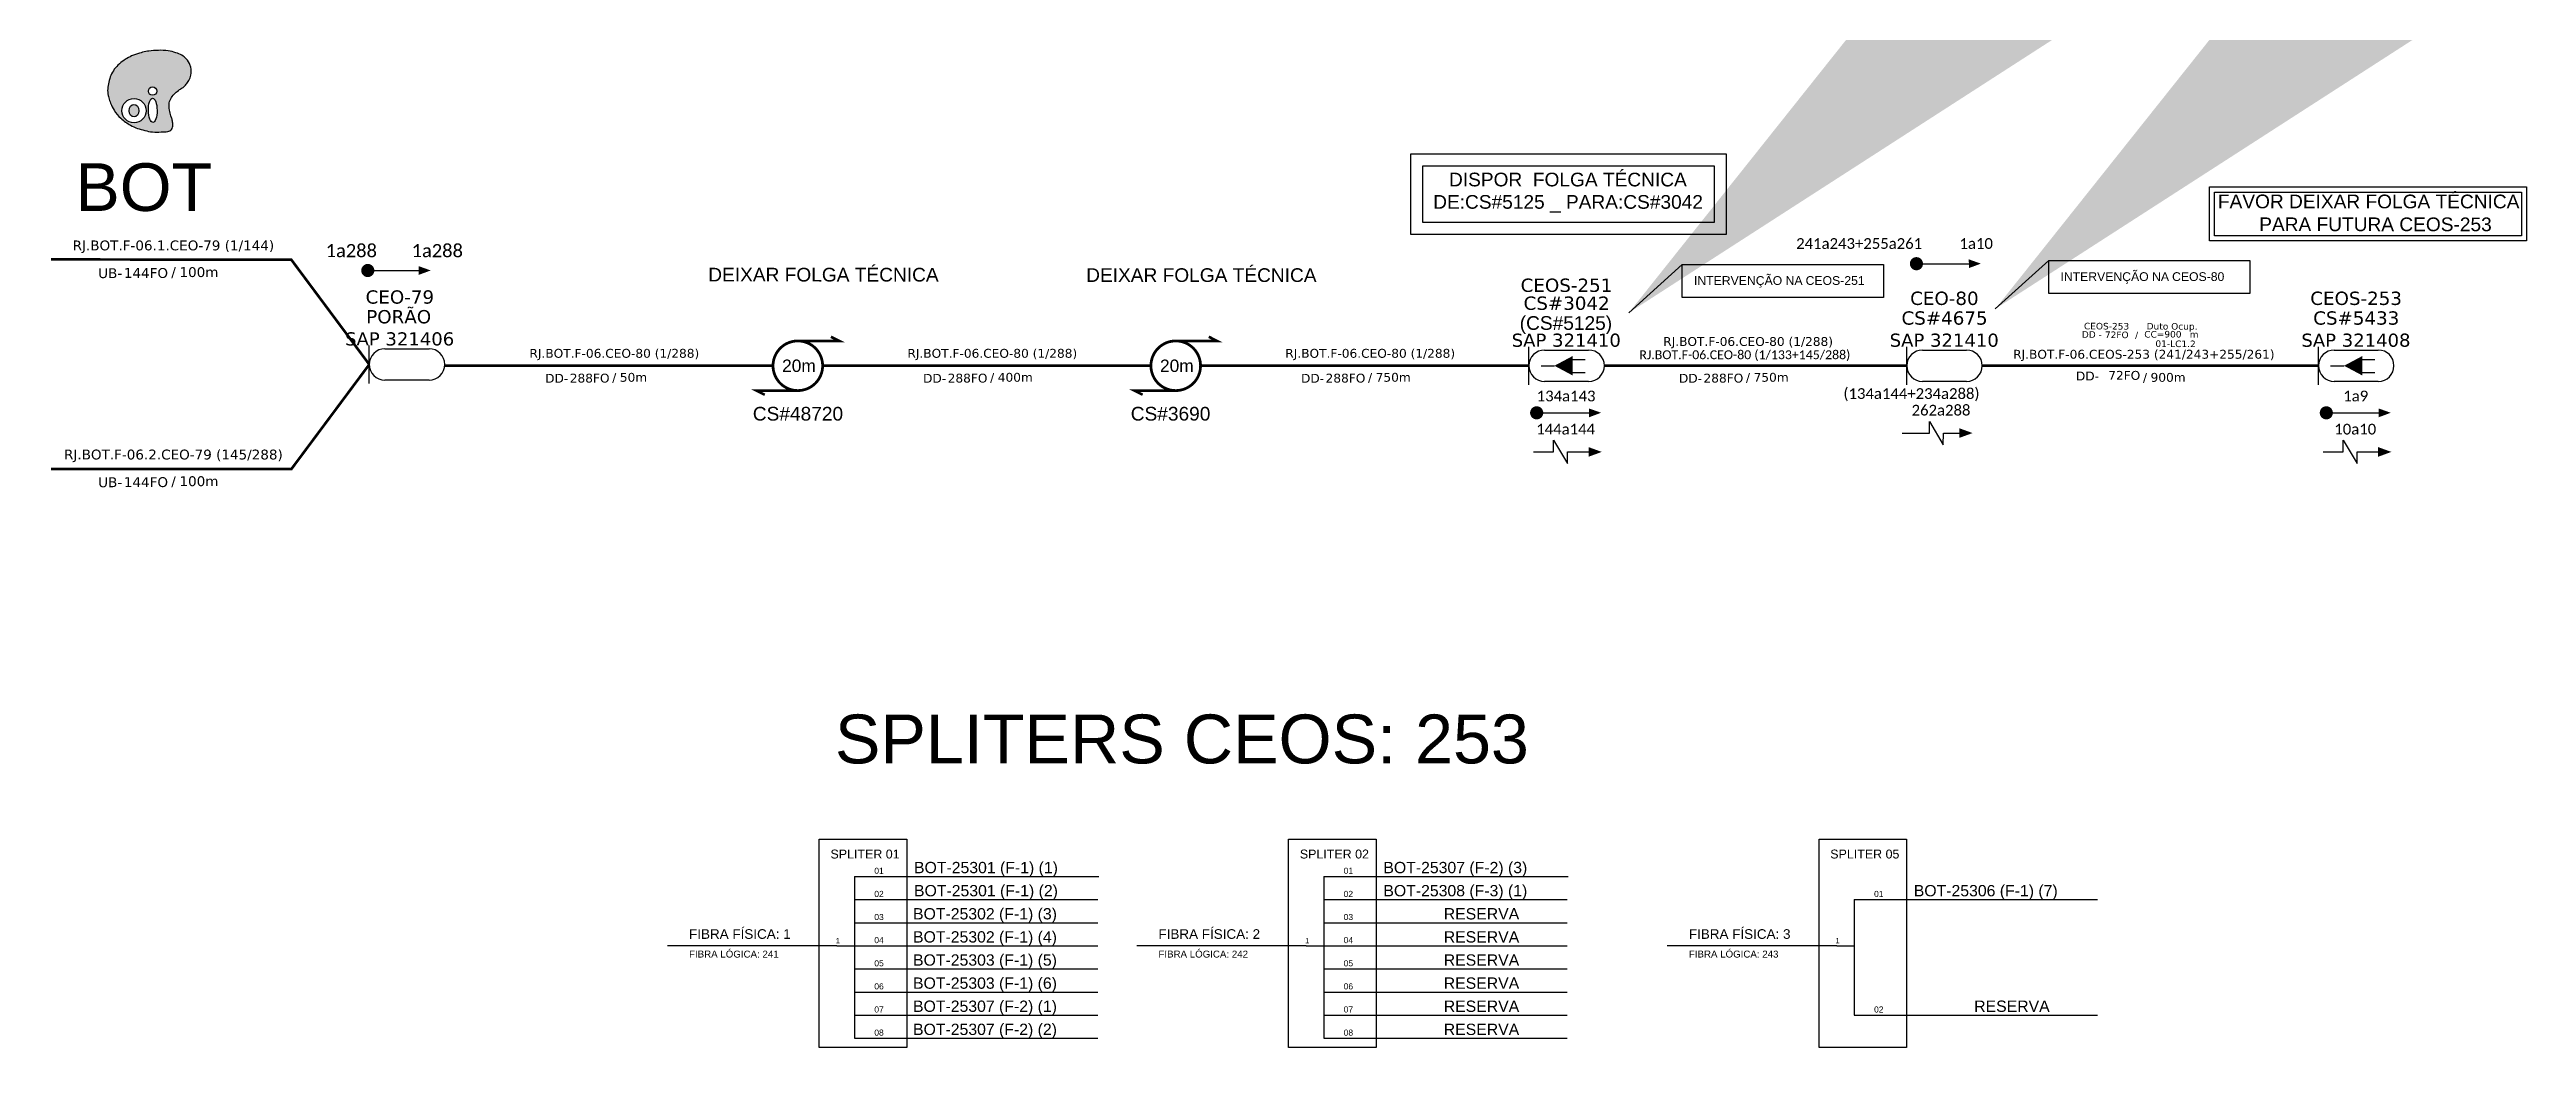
# Model space of a CAD drawing. Header units: millimetres. Extents: x 330.5 to 393.9, y 336.5 to 431.5.
# Drawn here: x 330.5 to 393.9, y 406 to 431.5 of the extents above; entities that cross this region are included whole.
import ezdxf
from ezdxf.enums import TextEntityAlignment as Align

# ---------------------------------------------------------------- set-up
doc = ezdxf.new("R2010")
doc.units = ezdxf.units.MM
doc.header["$LTSCALE"] = 0.03
doc.layers.add('10.4-Postes', color=1, linetype='Continuous', lineweight=0)
doc.layers.add('40.1-ETIQUETAS', color=1, linetype='Continuous', lineweight=20)
for name, color, linetype in [('20.4-CEO', 1, 'Continuous'), ('20.4-CEOS', 1, 'Continuous'), ('20.5-CABO AÉREO', 1, 'Continuous'), ('CEO', 1, 'Continuous'), ('label_cabos', 7, 'Continuous'), ('SETA', 7, 'Continuous'), ('UNIFILAR', 7, 'Continuous')]:
    doc.layers.add(name, color=color, linetype=linetype)
doc.styles.add('ARIAL', font='arial.ttf')
doc.styles.add('ROMANS', font='simplex')
doc.styles.add('siredit', font='verdana.ttf')
doc.styles.get("Standard").update_dxf_attribs({"font": 'arial.ttf'})
doc.dimstyles.new('CL', dxfattribs={"dimtxt": 1, "dimasz": 2, "dimexe": 0.18, "dimexo": 0.0625, "dimgap": 0.09, "dimtad": 0, "dimdec": 0, "dimrnd": 1, "dimzin": 0, "dimdsep": 46, "dimtxsty": 'siredit', "dimblk": 'NONE', "dimcen": 0, "dimse1": 1, "dimse2": 1, "dimsd1": 1, "dimsd2": 1, "dimclrt": 7, "dimadec": 0, "dimazin": 0, "dimtfac": 1, "dimtdec": 0, "dimtofl": 0, "dimtmove": 0, "dimatfit": 3, "dimfxl": 0, "dimtolj": 1, "dimtzin": 0, "dimarcsym": 0})

msp = doc.modelspace()

# ---------------------------------------------------------------- texts
at = {"color": 7, "style": 'ARIAL'}
msp.add_text('BOT', height=1.2193, dxfattribs=at).set_placement((331.167, 427.383))
for s, p in [('DISPOR  FOLGA TÉCNICA', (366.315, 428.012)), ('FAVOR DEIXAR FOLGA TÉCNICA', (385.99, 427.452)), ('DE:CS#5125 _ PARA:CS#3042', (365.91, 427.44)), ('PARA FUTURA CEOS-253', (387.047, 426.867))]:
    msp.add_text(s, height=0.35002, rotation=359.98667, dxfattribs=at).set_placement(p)
at = {"color": 0, "style": 'ARIAL'}
for s, height, p in [('DEIXAR FOLGA TÉCNICA', 0.35002, (347.361, 425.58)), ('DEIXAR FOLGA TÉCNICA', 0.35002, (357.031, 425.569)), ('CS#48720', 0.35, (348.501, 422.024)), ('CS#3690', 0.35, (358.171, 422.024))]:
    msp.add_text(s, height=height, rotation=359.98667, dxfattribs=at).set_placement(p)
at = {"color": 5, "style": 'ARIAL'}
msp.add_text('(CS#5125)', height=0.35, rotation=359.98667, dxfattribs=at).set_placement((368.125, 424.343))
at = {"color": 0}
for p in [(349.25, 423.266), (358.92, 423.266)]:
    msp.add_text('20m', height=0.3175, dxfattribs=at).set_placement(p)
for s, height, p in [('BOT-25301 (F-1) (1)', 0.28926, (352.626, 410.45)), ('BOT-25307 (F-2) (3)', 0.28926, (364.636, 410.45)), ('BOT-25301 (F-1) (2) ', 0.28926, (352.626, 409.859)), ('BOT-25308 (F-3) (1)', 0.28926, (364.636, 409.859)), ('BOT-25306 (F-1) (7)', 0.28926, (378.208, 409.859)), ('BOT-25302 (F-1) (3)', 0.28926, (352.601, 409.268)), ('RESERVA', 0.2893, (366.181, 409.268)), ('BOT-25302 (F-1) (4)', 0.28926, (352.601, 408.677)), ('RESERVA', 0.2893, (366.181, 408.677)), ('BOT-25303 (F-1) (5)', 0.28926, (352.601, 408.086)), ('RESERVA', 0.2893, (366.181, 408.086)), ('BOT-25303 (F-1) (6)', 0.28926, (352.601, 407.495)), ('RESERVA', 0.2893, (366.181, 407.495)), ('BOT-25307 (F-2) (1)', 0.28926, (352.601, 406.904)), ('RESERVA', 0.2893, (366.181, 406.904)), ('RESERVA', 0.2893, (379.754, 406.904)), ('BOT-25307 (F-2) (2)', 0.28926, (352.601, 406.313)), ('RESERVA', 0.2893, (366.181, 406.313))]:
    msp.add_text(s, height=height).set_placement(p)
at = {"color": 0, "char_height": 0.336, "width": 24.80415, "attachment_point": 5, "rotation": 359.91656}
for insert in [(338.227, 426.367), (340.427, 426.367)]:
    msp.add_mtext('{\\fCalibri|b0|i0|c0|p34;\\C256;1a288}', dxfattribs=dict(at, insert=insert))
at = {"insert": (350.601, 414.507), "char_height": 1.25, "width": 46.26407, "attachment_point": 1}
msp.add_mtext('SPLITERS CEOS: 253', dxfattribs=at)
at = {"color": 1, "lineweight": 0, "char_height": 0.2279, "width": 3.45512, "attachment_point": 1}
for s, insert in [('SPLITER 01', (350.488, 411.054)), ('SPLITER 02', (362.498, 411.054)), ('SPLITER 05', (376.071, 411.054))]:
    msp.add_mtext(s, dxfattribs=dict(at, insert=insert))
at = {"lineweight": 0, "attachment_point": 1}
for s, insert, char_height, width in [('01', (351.61, 410.589), 0.1552, 0.2312), ('01', (363.62, 410.589), 0.1552, 0.2312), ('02', (351.61, 409.998), 0.1552, 0.2312), ('02', (363.62, 409.998), 0.1552, 0.2312), ('01', (377.192, 409.998), 0.1552, 0.2312), ('FIBRA FÍSICA: 1', (346.87, 409.018), 0.24637, 3.73507), ('03', (351.61, 409.407), 0.1552, 0.2312), ('04', (351.61, 408.816), 0.1552, 0.2312), ('FIBRA FÍSICA: 2', (358.881, 409.018), 0.24637, 3.73507), ('03', (363.62, 409.407), 0.1552, 0.2312), ('04', (363.62, 408.816), 0.1552, 0.2312), ('FIBRA FÍSICA: 3', (372.453, 409.018), 0.24637, 3.73507), ('1', (350.624, 408.793), 0.137, 0.20404), ('05', (351.61, 408.225), 0.1552, 0.2312), ('1', (362.634, 408.793), 0.137, 0.20404), ('05', (363.62, 408.225), 0.1552, 0.2312), ('1', (376.206, 408.793), 0.137, 0.20404), ('06', (351.61, 407.634), 0.1552, 0.2312), ('06', (363.62, 407.634), 0.1552, 0.2312), ('07', (351.61, 407.043), 0.1552, 0.2312), ('07', (363.62, 407.043), 0.1552, 0.2312), ('02', (377.192, 407.043), 0.1552, 0.2312), ('08', (351.61, 406.452), 0.1552, 0.2312), ('08', (363.62, 406.452), 0.1552, 0.2312)]:
    msp.add_mtext(s, dxfattribs=dict(at, insert=insert, char_height=char_height, width=width))
at = {"lineweight": 0, "char_height": 0.1779, "width": 2.69706, "attachment_point": 7, "rotation": 359.92659}
for s, insert in [('\\pt2.135;FIBRA LÓGICA: 241', (346.87, 408.292)), ('FIBRA LÓGICA: 242', (358.88, 408.292)), ('FIBRA LÓGICA: 243', (372.453, 408.292))]:
    msp.add_mtext(s, dxfattribs=dict(at, insert=insert))
at = {"layer": '20.4-CEO', "color": 0, "style": 'siredit'}
for s, height, p in [('CEO-79', 0.3406, (339.469, 425.183)), ('PORÃO', 0.3406, (339.44, 424.679)), ('          SAP 321406', 0.336, (338.732, 424.112))]:
    msp.add_text(s, height=height, dxfattribs=at).set_placement(p, align=Align.MIDDLE_CENTER)
at = {"layer": '20.4-CEOS', "color": 7, "style": 'siredit'}
for s, height, p in [('CS#3042', 0.3406, (369.325, 425.025)), ('CS#5433', 0.3406, (389.53, 424.646)), ('SAP 321410', 0.336, (369.316, 424.079)), ('SAP 321408', 0.336, (389.522, 424.079))]:
    msp.add_text(s, height=height, dxfattribs=at).set_placement(p, align=Align.MIDDLE_CENTER)
at = {"layer": '20.4-CEOS', "color": 0, "style": 'siredit'}
for s, height, p in [('CS#4675', 0.3406, (378.995, 424.646)), ('SAP 321410', 0.336, (378.987, 424.079))]:
    msp.add_text(s, height=height, dxfattribs=at).set_placement(p, align=Align.MIDDLE_CENTER)
at = {"layer": '40.1-ETIQUETAS', "color": 0, "char_height": 0.27434, "width": 4.6863, "attachment_point": 5, "style": 'ARIAL'}
for s, insert in [('{\\fCalibri|b0|i0|c0|p34;241a243+255a261}', (376.81, 426.549)), ('{\\fCalibri|b0|i0|c0|p34;1a10}', (379.805, 426.549)), ('{\\fCalibri|b0|i0|c0|p34;262a288}', (378.905, 422.288))]:
    msp.add_mtext(s, dxfattribs=dict(at, insert=insert))
at = {"layer": '40.1-ETIQUETAS', "color": 1, "insert": (371.187, 423.82), "char_height": 0.2268, "width": 5.673, "attachment_point": 1, "style": 'siredit'}
msp.add_mtext('{\\fCalibri|b0|i0|c0|p34;RJ.BOT.F-06.CEO-80 (1/133+145/288)}', dxfattribs=at)
at = {"layer": '40.1-ETIQUETAS', "color": 7, "char_height": 0.27434, "width": 4.6863, "attachment_point": 5, "style": 'ARIAL'}
for s, insert in [('{\\fCalibri|b0|i0|c0|p34;134a143}', (369.311, 422.65)), ('{\\fCalibri|b0|i0|c0|p34;1a9}', (389.516, 422.65)), ('{\\fCalibri|b0|i0|c0|p34;144a144}', (369.299, 421.803)), ('{\\fCalibri|b0|i0|c0|p34;10a10}', (389.504, 421.803))]:
    msp.add_mtext(s, dxfattribs=dict(at, insert=insert))
at = {"layer": '40.1-ETIQUETAS', "color": 5, "insert": (378.149, 422.684), "char_height": 0.27434, "width": 4.6863, "attachment_point": 5, "style": 'ARIAL'}
msp.add_mtext('{\\fCalibri|b0|i0|c0|p34;(134a144+234a288)}', dxfattribs=at)
at = {"layer": 'CEO', "color": 7, "style": 'siredit'}
for s, p in [('CEOS-251', (369.321, 425.484)), ('CEOS-253', (389.526, 425.15))]:
    msp.add_text(s, height=0.3406, dxfattribs=at).set_placement(p, align=Align.MIDDLE_CENTER)
at = {"layer": 'CEO', "color": 0, "style": 'siredit'}
msp.add_text('CEO-80', height=0.3406, dxfattribs=at).set_placement((378.991, 425.15), align=Align.MIDDLE_CENTER)

# ---------------------------------------------------------------- blocks, each defined once
blk = doc.blocks.new('OI')
h = blk.add_hatch(color=40)
edge = h.paths.add_edge_path()
edge.add_spline(control_points=[(4.35, -0.67), (3.92, -0.99), (3.26, -1.5), (2.81, -2.59), (2.9, -3.5), (3.06, -4.27), (3.31, -4.85), (3.37, -5.39), (3.4, -5.88), (3.2, -6.4), (2.54, -6.61), (1.65, -6.63), (0.55, -6.67), (-0.56, -6.42), (-1.61, -6.14), (-2.77, -5.61), (-3.92, -4.77), (-4.89, -3.7), (-5.34, -2.65), (-5.6, -1.94), (-5.85, -0.96), (-5.71, 0.47), (-5.1, 2.02), (-4.14, 3.02), (-3.3, 3.61), (-2.37, 4.16), (-1.36, 4.44), (-0.56, 4.7), (0.79, 4.85), (2.24, 4.97), (3.79, 4.57), (4.67, 4.21), (5.44, 3.65), (5.76, 2.99), (6.03, 2.21), (6.01, 1.46), (5.72, 0.64), (5.31, 0.08), (4.88, -0.38), (4.51, -0.55), (4.35, -0.67)], knot_values=[0, 0, 0, 0, 1.60434, 2.417191, 3.427595, 4.282808, 4.776746, 5.304182, 5.888771, 6.258406, 6.858137, 7.79129, 8.986195, 10.124242, 11.187857, 12.242908, 13.953784, 15.414161, 16.515391, 17.349188, 17.675853, 19.552021, 21.515531, 22.568638, 23.63245, 24.621084, 25.782718, 26.745347, 27.142653, 29.870543, 31.004649, 31.921532, 32.709589, 33.801391, 34.042471, 35.192333, 35.971461, 36.628871, 37.254359, 37.836911, 37.836911, 37.836911, 37.836911], degree=3, periodic=0)
h.paths.add_polyline_path([(1.13, -0.87, -1), (-0.04, -0.87, -1)], flags=16)
edge = h.paths.add_edge_path(flags=16)
edge.add_ellipse((0.56, -3.59), major_axis=(-0.02, 1.71), ratio=0.361305, start_angle=0, end_angle=360)
h.paths.add_polyline_path([(-0.36, -3.62, -1), (-3.8, -3.62, -1)], flags=16)
edge = h.paths.add_edge_path(flags=0)
edge.add_ellipse((-2.08, -3.62), major_axis=(0, 0.885), ratio=0.758294, start_angle=0, end_angle=360)
at = {"color": 40}
for centre, radius in [((-2.08, -3.62), 1.72), ((0.54, -0.87), 0.587)]:
    blk.add_circle(centre, radius, dxfattribs=at)
blk.add_ellipse((-2.08, -3.62), major_axis=(0, 0.885), ratio=0.758294, start_param=-3.141592653589792, end_param=3.141592653589792, dxfattribs=at)
blk.add_ellipse((0.56, -3.59), major_axis=(-0.02, 1.71), ratio=0.361305, dxfattribs=at)
at = {"color": 40, "start_tangent": (-0.800898, -0.598801), "end_tangent": (-0.800898, -0.598801)}
blk.add_spline([(4.35, -0.67), (3.2, -1.78), (2.9, -2.54), (2.92, -3.55), (3.12, -4.38), (3.28, -4.85), (3.37, -5.37), (3.35, -5.95), (3.2, -6.29), (2.66, -6.55), (1.73, -6.63), (0.54, -6.62), (-0.58, -6.41), (-1.6, -6.11), (-2.56, -5.67), (-3.95, -4.67), (-4.89, -3.56), (-5.37, -2.56), (-5.64, -1.78), (-5.72, -1.46), (-5.63, 0.42), (-4.84, 2.22), (-4.13, 2.99), (-3.27, 3.62), (-2.4, 4.09), (-1.3, 4.47), (-0.37, 4.72), (0.02, 4.77), (2.75, 4.8), (3.85, 4.53), (4.69, 4.16), (5.31, 3.68), (5.85, 2.73), (5.93, 2.5), (5.94, 1.35), (5.67, 0.62), (5.29, 0.08), (4.84, -0.36), (4.35, -0.67)], degree=3, dxfattribs=at)
blk = doc.blocks.new('ETIQUETA_RS5F')
at = {"layer": '40.1-ETIQUETAS', "color": 0, "style": 'siredit'}
blk.add_text('/', height=1.5, dxfattribs=at).set_placement((1.55, -1.95), align=Align.MIDDLE_RIGHT)
for tag, p in [('ETIQUETA_R_PRIMARIA', (1.18, 4.1)), ('ETIQUETA_R_SECUNDARIA', (1.18, 2.1)), ('F_ATIVAS/F_MORTAS', (1.11, -4.24))]:
    blk.add_attdef(tag, text='', height=1.5, dxfattribs=at).set_placement(p, align=Align.MIDDLE_CENTER)
for tag, p in [('TIPO_CABO', (-6.62, -2.12)), ('CAP_CABO', (0.37, -2.09))]:
    blk.add_attdef(tag, text='', height=1.5, dxfattribs=at).set_placement(p, align=Align.MIDDLE_RIGHT)
blk.add_attdef('METROS', text='', height=1.5, dxfattribs=at).set_placement((2.11, -1.95), align=Align.MIDDLE_LEFT)
for tag, p in [('FUSÃO_1', (0.82, -8.39)), ('FUSÃO_2', (0.82, -10.6)), ('FUSÃO_3', (0.82, -12.93)), ('FUSÃO_4', (0.82, -15.14)), ('FUSÃO_5', (0.82, -17.16))]:
    blk.add_attdef(tag, text='', height=1.5, dxfattribs=at).set_placement(p, align=Align.CENTER)
blk = doc.blocks.new('_None')
blk = doc.blocks.new('Inst CB DT OCUP CFOA-SM-DD-S-72')
at = {"layer": 'label_cabos', "color": 0, "style": 'siredit'}
for tag, flags, p in [('ID_ATIVIDADE', 3, (1.31, 2.67)), ('FATOR', 1, (11.56, 2.55))]:
    blk.add_attdef(tag, text='', height=1, rotation=359.69, dxfattribs=dict(at, flags=flags)).set_placement(p, align=Align.MIDDLE_CENTER)
for tag, p in [('TIPO_CABO', (1.11, 0)), ('DESTINO_CABO', (3.13, 1.26)), ('CABO', (4.69, -0.05)), ('/', (7.71, -0.05)), ('LANCE', (10.41, 0.02)), ('TIPO_CABO', (13.11, 1.24)), ('UND', (16.46, 0)), ('FID', (13.65, -1.41))]:
    blk.add_attdef(tag, text='', height=1, rotation=359.69, dxfattribs=at).set_placement(p, align=Align.MIDDLE_CENTER)
blk.add_attdef('QTDE', (11.93, -0.45), '', height=1, rotation=359.69, dxfattribs=at)
blk = doc.blocks.new('*U17')
at = {"color": 3}
blk.add_lwpolyline([(0.0000405, 0.000041), (0.0001936, 0.000041), (0.0001936, 0.0000158), (0.0000405, 0.0000158)], close=True, dxfattribs=at)
at = {"color": 3, "style": 'ARIAL'}
blk.add_attdef('SERVIÇO_EM_EMENDA_EXIST', text='', height=0.00000666, dxfattribs=at).set_placement((0.0001321, 0.0000254), align=Align.RIGHT)
blk.add_attdef('FID', (0.0001344, 0.0000254), '', height=0.00000666, dxfattribs=at)
at = {"layer": '10.4-Postes', "lineweight": 0, "style": 'ROMANS'}
for tag, p, flags in [('ID_ATIVIDADE', (-0.0000068, -0.0000086), 3), ('QTDE', (-0.000006, -0.000014), 3), ('FATOR', (-0.0000019, -0.0000113), 1)]:
    blk.add_attdef(tag, p, '', height=0.00000209, dxfattribs=dict(at, flags=flags))
at = {"color": 3}
blk.add_leader([(-0.0000002, 0.0000042), (0.0000405, 0.000041)], dimstyle='CL', override={"dimgap": 0.09, "dimtad": 0}, dxfattribs=at)

# ---------------------------------------------------------------- linework, layer by layer
at = {"color": 1}
for points in [[(365.338, 428.844), (373.408, 428.844), (373.408, 426.78), (365.338, 426.78)], [(365.647, 428.534), (373.099, 428.534), (373.099, 427.089), (365.647, 427.089)]]:
    msp.add_lwpolyline(points, close=True, dxfattribs=at)
at = {"color": 3, "ltscale": 9e-07}
for points in [[(385.778, 427.996), (393.885, 427.996), (393.885, 426.616), (385.778, 426.616)], [(385.907, 427.867), (393.756, 427.867), (393.756, 426.746), (385.907, 426.746)]]:
    msp.add_lwpolyline(points, close=True, dxfattribs=at)
at = {"color": 0, "const_width": 0.168}
for points in [[(338.566, 425.86, 1), (338.734, 425.861, 1)], [(378.192, 426.034, 1), (378.36, 426.035, 1)]]:
    msp.add_lwpolyline(points, format="xyb", close=True, dxfattribs=at)
at = {"color": 0}
for points in [[(378.276, 426.034), (379.617, 426.034)], [(378.609, 421.701), (378.609, 421.999), (378.964, 421.405), (378.965, 421.701)]]:
    msp.add_lwpolyline(points, dxfattribs=at)
at = {"color": 5, "const_width": 0.0706}
for points in [[(349.653, 424.06, 1.000012), (349.653, 422.79, 0.999978)], [(359.323, 424.06, 1.000012), (359.323, 422.79, 0.999978)]]:
    msp.add_lwpolyline(points, format="xyb", close=True, dxfattribs=at)
at = {"color": 5, "const_width": 0.0662}
for points in [[(349.653, 424.06), (350.711, 424.06), (350.5, 424.166)], [(359.323, 424.06), (360.381, 424.06), (360.17, 424.166)], [(349.653, 422.79), (348.595, 422.79), (348.806, 422.684)], [(359.323, 422.79), (358.265, 422.79), (358.476, 422.684)]]:
    msp.add_lwpolyline(points, dxfattribs=at)
at = {"color": 7, "const_width": 0.168}
for points in [[(368.475, 422.221, 1), (368.643, 422.222, 1)], [(388.68, 422.221, 1), (388.848, 422.222, 1)]]:
    msp.add_lwpolyline(points, format="xyb", close=True, dxfattribs=at)
at = {"color": 7}
for points in [[(368.559, 422.221), (369.9, 422.221)], [(388.764, 422.221), (390.105, 422.221)], [(368.993, 421.222), (368.993, 421.519), (369.348, 420.925), (369.349, 421.222)], [(389.199, 421.222), (389.199, 421.519), (389.554, 420.925), (389.554, 421.222)]]:
    msp.add_lwpolyline(points, dxfattribs=at)
for points in [[(350.201, 411.317), (352.439, 411.317), (352.439, 405.995), (350.201, 405.995)], [(362.211, 411.317), (364.449, 411.317), (364.449, 405.995), (362.211, 405.995)], [(375.783, 411.317), (378.021, 411.317), (378.021, 405.995), (375.783, 405.995)]]:
    msp.add_lwpolyline(points, close=True, dxfattribs=at)
at = {"layer": '20.4-CEO', "color": 0}
for p, q in [((339.089, 423.86), (340.217, 423.86)), ((340.217, 423.056), (339.089, 423.056))]:
    msp.add_line(p, q, dxfattribs=at)
at = {"layer": '20.4-CEO', "color": 0, "const_width": 0.0672}
for points in [[(330.54, 426.144), (336.693, 426.136), (338.687, 423.458)], [(330.54, 420.784), (336.693, 420.782), (338.687, 423.458)]]:
    msp.add_lwpolyline(points, dxfattribs=at)
at = {"layer": '20.4-CEO', "color": 0}
msp.add_lwpolyline([(338.687, 422.973), (338.687, 423.943)], dxfattribs=at)
for centre, start, end in [((339.089, 423.458), 90, 270), ((340.217, 423.458), 270, 90)]:
    msp.add_arc(centre, 0.402, start, end, dxfattribs=at)
at = {"layer": '20.4-CEOS', "color": 8}
for p, q in [((368.76, 423.827), (369.888, 423.827)), ((388.965, 423.827), (390.093, 423.827)), ((369.888, 423.023), (368.76, 423.023)), ((390.093, 423.023), (388.965, 423.023))]:
    msp.add_line(p, q, dxfattribs=at)
at = {"layer": '20.4-CEOS', "color": 5}
for p, q in [((378.43, 423.827), (379.558, 423.827)), ((379.558, 423.023), (378.43, 423.023))]:
    msp.add_line(p, q, dxfattribs=at)
at = {"layer": '20.4-CEOS', "color": 8}
for points in [[(368.358, 422.94), (368.358, 423.91)], [(368.67, 423.425), (369.013, 423.425)], [(369.458, 423.585), (369.8, 423.585)], [(388.563, 422.94), (388.563, 423.91)], [(388.875, 423.425), (389.218, 423.425)], [(389.663, 423.585), (390.005, 423.585)], [(369.458, 423.25), (369.8, 423.25)], [(389.663, 423.25), (390.005, 423.25)]]:
    msp.add_lwpolyline(points, dxfattribs=at)
for points in [[(369.013, 423.425, 0, 0.496, 0), (369.478, 423.425, 0.496, 0.496, 0)], [(389.218, 423.425, 0, 0.496, 0), (389.684, 423.425, 0.496, 0.496, 0)]]:
    msp.add_lwpolyline(points, format="xyseb", dxfattribs=at)
at = {"layer": '20.4-CEOS', "color": 5}
msp.add_lwpolyline([(378.028, 422.94), (378.028, 423.91)], dxfattribs=at)
at = {"layer": '20.4-CEOS', "color": 8}
for centre, start, end in [((368.76, 423.425), 90, 270), ((369.888, 423.425), 270, 90), ((388.965, 423.425), 90, 270), ((390.093, 423.425), 270, 90)]:
    msp.add_arc(centre, 0.402, start, end, dxfattribs=at)
at = {"layer": '20.4-CEOS', "color": 5}
for centre, start, end in [((378.43, 423.425), 90, 270), ((379.558, 423.425), 270, 90)]:
    msp.add_arc(centre, 0.402, start, end, dxfattribs=at)
at = {"layer": '20.5-CABO AÉREO', "color": 5, "ltscale": 8, "const_width": 0.0672}
for points in [[(340.618, 423.425), (349.018, 423.425)], [(350.288, 423.425), (358.688, 423.425)], [(359.958, 423.425), (368.358, 423.425)], [(370.29, 423.425), (378.028, 423.425)]]:
    msp.add_lwpolyline(points, dxfattribs=at)
at = {"layer": '20.5-CABO AÉREO', "color": 1, "ltscale": 8, "const_width": 0.0672}
msp.add_lwpolyline([(379.96, 423.425), (388.563, 423.425)], dxfattribs=at)
at = {"layer": 'SETA', "color": 0}
for points in [[(338.65, 425.86), (340.112, 425.86)], [(377.912, 421.701), (378.609, 421.701)], [(378.965, 421.701), (379.501, 421.701)]]:
    msp.add_lwpolyline(points, dxfattribs=at)
at = {"layer": 'SETA', "color": 7}
for points in [[(368.48, 421.222), (368.993, 421.222)], [(369.349, 421.222), (369.885, 421.222)], [(388.685, 421.222), (389.199, 421.222)], [(389.554, 421.222), (390.09, 421.222)]]:
    msp.add_lwpolyline(points, dxfattribs=at)
at = {"layer": 'SETA', "color": 0}
for points in [[(339.951, 425.972), (340.259, 425.862), (339.952, 425.748)], [(379.616, 426.146), (379.925, 426.036), (379.618, 425.922)], [(379.374, 421.827), (379.712, 421.704), (379.374, 421.581)]]:
    msp.add_solid(points, dxfattribs=at)
at = {"layer": 'SETA', "color": 7}
for points in [[(369.899, 422.333), (370.208, 422.223), (369.901, 422.109)], [(390.105, 422.333), (390.413, 422.223), (390.106, 422.109)], [(369.885, 421.345), (370.224, 421.222), (369.885, 421.098)], [(390.09, 421.345), (390.429, 421.222), (390.09, 421.098)]]:
    msp.add_solid(points, dxfattribs=at)
at = {"layer": 'UNIFILAR', "color": 10, "linetype": 'Continuous'}
for points in [[(351.104, 410.365), (357.355, 410.365)], [(351.104, 410.365), (357.355, 410.365)], [(363.114, 410.365), (369.365, 410.365)], [(351.104, 409.774), (357.331, 409.774)], [(363.114, 409.774), (369.341, 409.774)], [(376.686, 409.774), (382.913, 409.774)], [(351.104, 409.183), (357.331, 409.183)], [(363.114, 409.183), (369.341, 409.183)], [(350.652, 408.592), (346.315, 408.592)], [(351.104, 408.592), (357.331, 408.592)], [(362.662, 408.592), (358.326, 408.592)], [(363.114, 408.592), (369.341, 408.592)], [(376.235, 408.592), (371.898, 408.592)], [(351.104, 408.001), (357.331, 408.001)], [(363.114, 408.001), (369.341, 408.001)], [(351.104, 407.41), (357.331, 407.41)], [(363.114, 407.41), (369.341, 407.41)], [(351.104, 406.819), (357.331, 406.819)], [(363.114, 406.819), (369.341, 406.819)], [(376.686, 406.819), (382.913, 406.819)], [(351.104, 406.228), (357.331, 406.228)], [(363.114, 406.228), (369.341, 406.228)]]:
    msp.add_lwpolyline(points, dxfattribs=at)
at = {"layer": 'UNIFILAR', "linetype": 'Continuous'}
for points in [[(351.104, 410.365), (351.104, 410.365), (351.104, 406.228)], [(363.114, 410.365), (363.114, 410.365), (363.114, 406.228)], [(376.686, 409.774), (376.686, 406.819)], [(350.652, 408.592), (351.104, 408.592)], [(362.662, 408.592), (363.114, 408.592)], [(376.235, 408.592), (376.686, 408.592)]]:
    msp.add_lwpolyline(points, dxfattribs=at)

# ---------------------------------------------------------------- block references
at = {"color": 5, "xscale": 0.1814901960185653, "yscale": 0.181490193299629, "zscale": 0.1814901942933176, "rotation": 0.1532885625447551}
msp.add_blockref('OI', (333.043, 430.605), dxfattribs=at)
at = {"color": 0, "lineweight": 0, "xscale": 33599.99999998952, "yscale": 33599.99999998936, "zscale": 33599.99999998952}
for p, values in [((370.924, 424.639), {'SERVIÇO_EM_EMENDA_EXIST': 'INTERVENÇÃO NA', 'FID': 'CEOS-251'}), ((380.301, 424.739), {'SERVIÇO_EM_EMENDA_EXIST': 'INTERVENÇÃO NA', 'FID': 'CEOS-80'})]:
    msp.add_blockref('*U17', p, dxfattribs=at).add_auto_attribs(values)
at = {"color": 6, "lineweight": 0}
ref = msp.add_blockref('Inst CB DT OCUP CFOA-SM-DD-S-72', (382.615, 424.225), dxfattribs=dict(at, xscale=0.168, yscale=0.168, zscale=0.168))
ref.add_attrib('DESTINO_CABO', 'CEOS-253', dxfattribs={"layer": 'label_cabos', "color": 0, "height": 0.168, "rotation": 359.69001, "style": 'siredit'}).set_placement((383.141, 424.437), align=Align.MIDDLE_CENTER)
ref.add_attrib('TIPO_CABO', 'Duto Ocup.', dxfattribs={"layer": 'label_cabos', "color": 0, "height": 0.168, "rotation": 359.69001, "style": 'siredit'}).set_placement((384.817, 424.434), align=Align.MIDDLE_CENTER)
ref.add_attrib('/', '/', dxfattribs={"layer": 'label_cabos', "color": 0, "height": 0.168, "rotation": 359.69001, "style": 'siredit'}).set_placement((383.911, 424.216), align=Align.MIDDLE_CENTER)
ref.add_attrib('FID', '01-LC1.2', dxfattribs={"layer": 'label_cabos', "color": 0, "height": 0.168, "rotation": 359.69001, "style": 'siredit'}).set_placement((384.907, 423.987), align=Align.MIDDLE_CENTER)
ref.add_attrib('LANCE', 'CC=', dxfattribs={"layer": 'label_cabos', "color": 0, "height": 0.168, "rotation": 359.69001, "style": 'siredit'}).set_placement((384.363, 424.229), align=Align.MIDDLE_CENTER)
ref.add_attrib('UND', 'm', dxfattribs={"layer": 'label_cabos', "color": 0, "height": 0.168, "rotation": 359.69001, "style": 'siredit'}).set_placement((385.381, 424.225), align=Align.MIDDLE_CENTER)
ref.add_attrib('CABO', '72FO', dxfattribs={"layer": 'label_cabos', "color": 0, "height": 0.168, "rotation": 359.69001, "style": 'siredit'}).set_placement((383.402, 424.216), align=Align.MIDDLE_CENTER)
ref.add_attrib('TIPO_CABO', 'DD - ', dxfattribs={"layer": 'label_cabos', "color": 0, "height": 0.168, "rotation": 359.69001, "style": 'siredit'}).set_placement((382.801, 424.224), align=Align.MIDDLE_CENTER)
ref.add_attrib('QTDE', '900', (384.619, 424.149), dxfattribs={"layer": 'label_cabos', "color": 0, "height": 0.168, "rotation": 359.69001, "style": 'siredit'})
at = {"layer": '40.1-ETIQUETAS', "color": 7}
ref = msp.add_blockref('ETIQUETA_RS5F', (333.477, 426.148), dxfattribs=dict(at, xscale=0.168, yscale=0.168, zscale=0.168))
ref.add_attrib('ETIQUETA_R_SECUNDARIA', 'RJ.BOT.F-06.1.CEO-79 (1/144)', dxfattribs={"color": 0, "height": 0.252, "style": 'siredit'}).set_placement((333.675, 426.502), align=Align.MIDDLE_CENTER)
ref.add_attrib('TIPO_CABO', 'UB-', dxfattribs={"color": 0, "height": 0.252, "style": 'siredit'}).set_placement((332.365, 425.793), align=Align.MIDDLE_RIGHT)
ref.add_attrib('CAP_CABO', '144FO', dxfattribs={"color": 0, "height": 0.252, "style": 'siredit'}).set_placement((333.538, 425.797), align=Align.MIDDLE_RIGHT)
ref.add_attrib('METROS', '100m', dxfattribs={"color": 0, "height": 0.252, "style": 'siredit'}).set_placement((333.831, 425.82), align=Align.MIDDLE_LEFT)
at = {"layer": '40.1-ETIQUETAS', "color": 5}
ref = msp.add_blockref('ETIQUETA_RS5F', (373.785, 423.425), dxfattribs=dict(at, xscale=0.1512000000000009, yscale=0.1511999999999962, zscale=0.1512))
ref.add_attrib('ETIQUETA_R_SECUNDARIA', 'RJ.BOT.F-06.CEO-80 (1/288)', dxfattribs={"color": 0, "height": 0.2268, "style": 'siredit'}).set_placement((373.969, 424.045), align=Align.MIDDLE_CENTER)
ref.add_attrib('TIPO_CABO', 'DD-', dxfattribs={"color": 0, "height": 0.2268, "style": 'siredit'}).set_placement((372.79, 423.105), align=Align.MIDDLE_RIGHT)
ref.add_attrib('CAP_CABO', '288FO', dxfattribs={"color": 0, "height": 0.2268, "style": 'siredit'}).set_placement((373.845, 423.109), align=Align.MIDDLE_RIGHT)
ref.add_attrib('METROS', '750m', dxfattribs={"color": 0, "height": 0.2268, "style": 'siredit'}).set_placement((374.109, 423.13), align=Align.MIDDLE_LEFT)
at = {"layer": '40.1-ETIQUETAS', "color": 0}
ref = msp.add_blockref('ETIQUETA_RS5F', (344.775, 423.425), dxfattribs=dict(at, xscale=0.1512000000000009, yscale=0.1511999999999962, zscale=0.1512))
ref.add_attrib('ETIQUETA_R_SECUNDARIA', 'RJ.BOT.F-06.CEO-80 (1/288)', dxfattribs={"color": 0, "height": 0.2268, "style": 'siredit'}).set_placement((344.958, 423.743), align=Align.MIDDLE_CENTER)
ref.add_attrib('TIPO_CABO', 'DD-', dxfattribs={"color": 0, "height": 0.2268, "style": 'siredit'}).set_placement((343.779, 423.105), align=Align.MIDDLE_RIGHT)
ref.add_attrib('CAP_CABO', '288FO', dxfattribs={"color": 0, "height": 0.2268, "style": 'siredit'}).set_placement((344.835, 423.109), align=Align.MIDDLE_RIGHT)
ref.add_attrib('METROS', '50m', dxfattribs={"color": 0, "height": 0.2268, "style": 'siredit'}).set_placement((345.099, 423.13), align=Align.MIDDLE_LEFT)
ref = msp.add_blockref('ETIQUETA_RS5F', (354.445, 423.425), dxfattribs=dict(at, xscale=0.1512000000000009, yscale=0.1511999999999962, zscale=0.1512))
ref.add_attrib('ETIQUETA_R_SECUNDARIA', 'RJ.BOT.F-06.CEO-80 (1/288)', dxfattribs={"color": 0, "height": 0.2268, "style": 'siredit'}).set_placement((354.629, 423.743), align=Align.MIDDLE_CENTER)
ref.add_attrib('TIPO_CABO', 'DD-', dxfattribs={"color": 0, "height": 0.2268, "style": 'siredit'}).set_placement((353.449, 423.105), align=Align.MIDDLE_RIGHT)
ref.add_attrib('CAP_CABO', '288FO', dxfattribs={"color": 0, "height": 0.2268, "style": 'siredit'}).set_placement((354.505, 423.109), align=Align.MIDDLE_RIGHT)
ref.add_attrib('METROS', '400m', dxfattribs={"color": 0, "height": 0.2268, "style": 'siredit'}).set_placement((354.769, 423.13), align=Align.MIDDLE_LEFT)
ref = msp.add_blockref('ETIQUETA_RS5F', (364.115, 423.425), dxfattribs=dict(at, xscale=0.1512000000000009, yscale=0.1511999999999962, zscale=0.1512))
ref.add_attrib('ETIQUETA_R_SECUNDARIA', 'RJ.BOT.F-06.CEO-80 (1/288)', dxfattribs={"color": 0, "height": 0.2268, "style": 'siredit'}).set_placement((364.299, 423.743), align=Align.MIDDLE_CENTER)
ref.add_attrib('TIPO_CABO', 'DD-', dxfattribs={"color": 0, "height": 0.2268, "style": 'siredit'}).set_placement((363.119, 423.105), align=Align.MIDDLE_RIGHT)
ref.add_attrib('CAP_CABO', '288FO', dxfattribs={"color": 0, "height": 0.2268, "style": 'siredit'}).set_placement((364.175, 423.109), align=Align.MIDDLE_RIGHT)
ref.add_attrib('METROS', '750m', dxfattribs={"color": 0, "height": 0.2268, "style": 'siredit'}).set_placement((364.439, 423.13), align=Align.MIDDLE_LEFT)
ref = msp.add_blockref('ETIQUETA_RS5F', (383.943, 423.423), dxfattribs=dict(at, xscale=0.1511999999999998, yscale=0.1511999999999998, zscale=0.1512))
ref.add_attrib('ETIQUETA_R_SECUNDARIA', 'RJ.BOT.F-06.CEOS-253 (241/243+255/261)', dxfattribs={"color": 7, "height": 0.2268, "style": 'siredit'}).set_placement((384.095, 423.719), align=Align.MIDDLE_CENTER)
ref.add_attrib('TIPO_CABO', 'DD-', dxfattribs={"color": 0, "height": 0.2268, "style": 'siredit'}).set_placement((382.948, 423.162), align=Align.MIDDLE_RIGHT)
ref.add_attrib('CAP_CABO', '72FO', dxfattribs={"color": 0, "height": 0.2268, "style": 'siredit'}).set_placement((384.003, 423.179), align=Align.MIDDLE_RIGHT)
ref.add_attrib('METROS', '900m', dxfattribs={"color": 0, "height": 0.2268, "style": 'siredit'}).set_placement((384.267, 423.128), align=Align.MIDDLE_LEFT)
at = {"layer": '40.1-ETIQUETAS', "color": 7}
ref = msp.add_blockref('ETIQUETA_RS5F', (333.477, 420.802), dxfattribs=dict(at, xscale=0.168, yscale=0.168, zscale=0.168))
ref.add_attrib('ETIQUETA_R_SECUNDARIA', 'RJ.BOT.F-06.2.CEO-79 (145/288)', dxfattribs={"color": 0, "height": 0.252, "style": 'siredit'}).set_placement((333.675, 421.155), align=Align.MIDDLE_CENTER)
ref.add_attrib('TIPO_CABO', 'UB-', dxfattribs={"color": 0, "height": 0.252, "style": 'siredit'}).set_placement((332.365, 420.446), align=Align.MIDDLE_RIGHT)
ref.add_attrib('CAP_CABO', '144FO', dxfattribs={"color": 0, "height": 0.252, "style": 'siredit'}).set_placement((333.538, 420.45), align=Align.MIDDLE_RIGHT)
ref.add_attrib('METROS', '100m', dxfattribs={"color": 0, "height": 0.252, "style": 'siredit'}).set_placement((333.831, 420.473), align=Align.MIDDLE_LEFT)

msp.set_redraw_order([(e.dxf.handle, doc.entitydb.next_handle()) for e in msp.query("TEXT MTEXT ATTDEF DIMENSION ARC_DIMENSION")])  # texts and dimensions are drawn at this point

doc.saveas('drawing.dxf')
